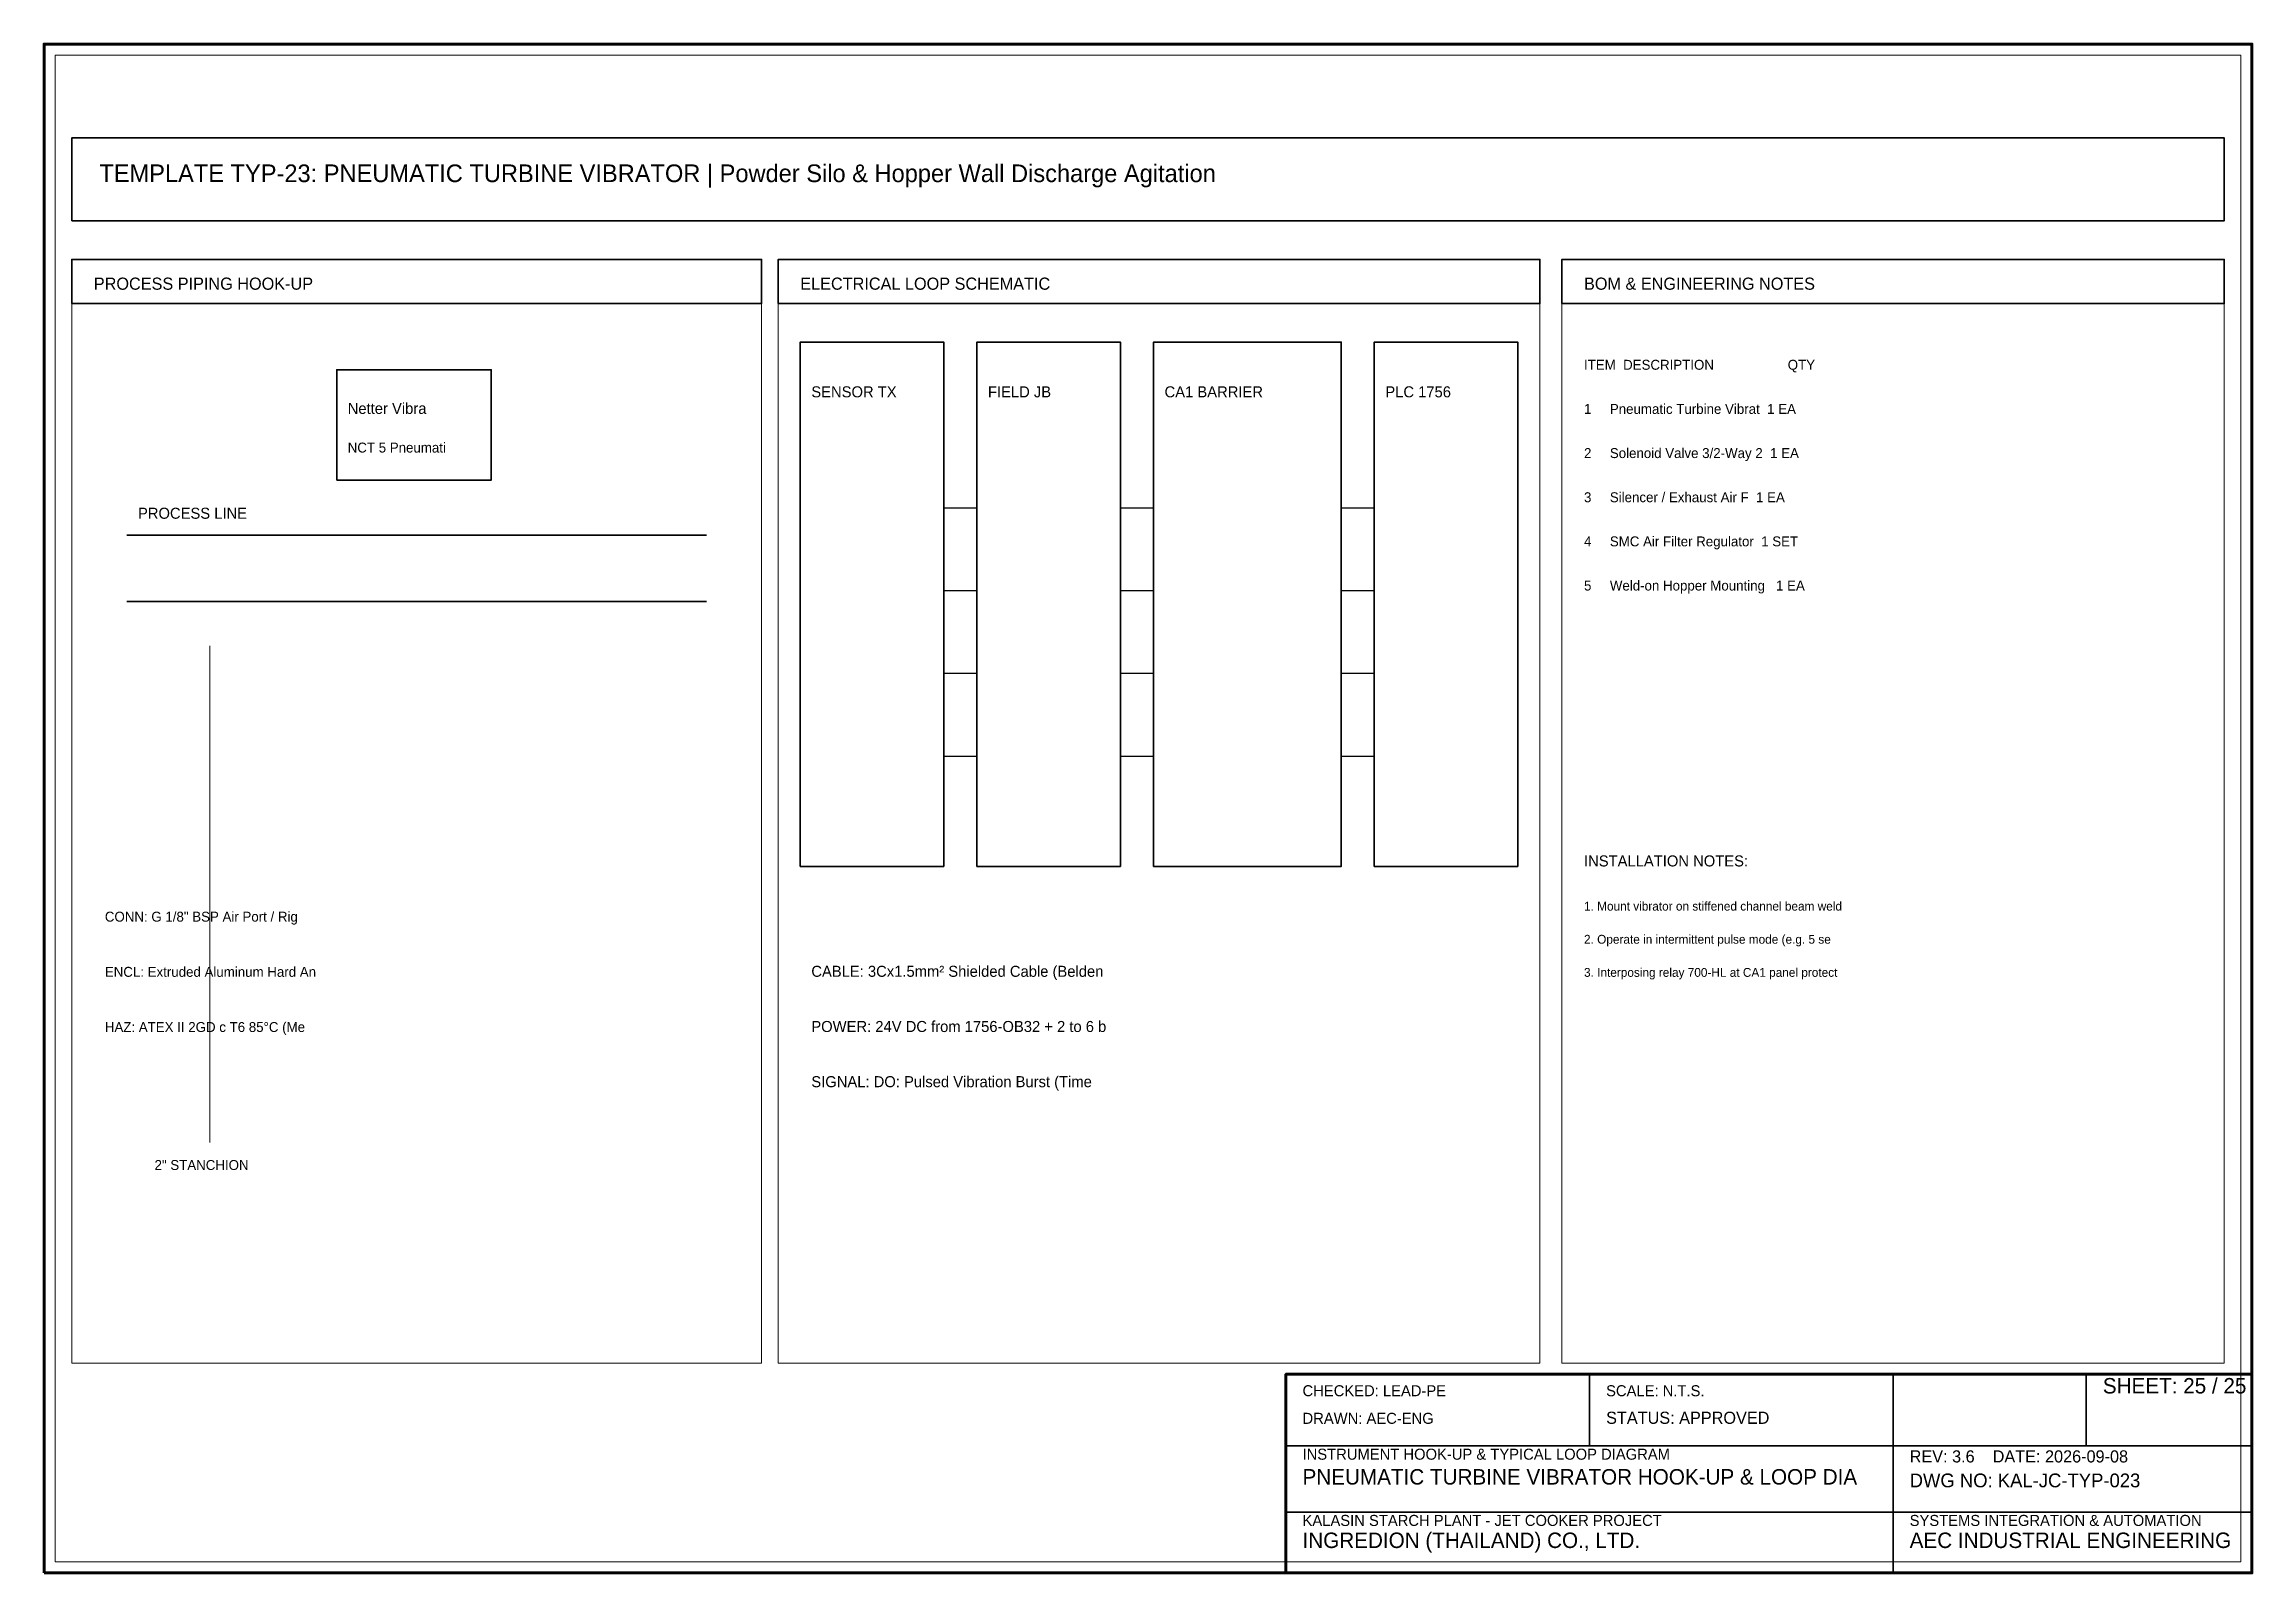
# Model space of a CAD drawing. Header units: millimetres. Extents: x 0 to 2200, y -1280 to 277.
# Drawn here: x 1800 to 2200, y -1280 to -1003 of the extents above; entities that cross this region are included whole.
import ezdxf

# ---------------------------------------------------------------- set-up
doc = ezdxf.new("R2010")
doc.units = ezdxf.units.MM
for name, color, linetype, lineweight in [('0_BORDER', 7, 'Continuous', 70), ('0_TITLE_BLOCK', 4, 'Continuous', 35), ('IE-CABLE', 6, 'Continuous', 25), ('IE-EQUIP', 2, 'Continuous', 35), ('IE-WIRE', 1, 'Continuous', 25), ('NOTATIONS', 8, 'Continuous', 18), ('RELAYS', 30, 'Continuous', 35), ('TER', 3, 'Continuous', 35), ('TEXTS', 7, 'Continuous', 25)]:
    doc.layers.add(name, color=color, linetype=linetype, lineweight=lineweight)

msp = doc.modelspace()

# ---------------------------------------------------------------- texts
at = {"layer": '0_TITLE_BLOCK'}
for s, height, p in [('TEMPLATE TYP-23: PNEUMATIC TURBINE VIBRATOR | Powder Silo & Hopper Wall Discharge Agitation', 3.2, (1810, -1028)), ('PROCESS PIPING HOOK-UP', 2.2, (1809, -1047.5)), ('ELECTRICAL LOOP SCHEMATIC', 2.2, (1937, -1047.5)), ('BOM & ENGINEERING NOTES', 2.2, (2079, -1047.5)), ('ITEM  DESCRIPTION                    QTY', 1.8, (2079, -1062)), ('INSTALLATION NOTES:', 2, (2079, -1152)), ('SHEET: 25 / 25', 2.8, (2173, -1247.5)), ('STATUS: APPROVED', 2.2, (2083, -1253)), ('PNEUMATIC TURBINE VIBRATOR HOOK-UP & LOOP DIA', 2.8, (2028, -1264)), ('INGREDION (THAILAND) CO., LTD.', 2.8, (2028, -1275.5)), ('AEC INDUSTRIAL ENGINEERING', 2.8, (2138, -1275.5))]:
    msp.add_text(s, height=height, dxfattribs=at).set_placement(p)
at = {"layer": 'IE-CABLE'}
msp.add_text('CABLE: 3Cx1.5mm² Shielded Cable (Belden', height=2, dxfattribs=at).set_placement((1939, -1172))
at = {"layer": 'NOTATIONS'}
for s, height, p in [('NCT 5 Pneumati', 1.8, (1855, -1077)), ('1. Mount vibrator on stiffened channel beam weld', 1.6, (2079, -1160)), ('2. Operate in intermittent pulse mode (e.g. 5 se', 1.6, (2079, -1166)), ('3. Interposing relay 700-HL at CA1 panel protect', 1.6, (2079, -1172)), ('2" STANCHION', 1.8, (1820, -1207))]:
    msp.add_text(s, height=height, dxfattribs=at).set_placement(p)
at = {"layer": 'TER'}
msp.add_text('FIELD JB', height=2, dxfattribs=at).set_placement((1971, -1067))
at = {"layer": 'TEXTS'}
for s, height, p in [('Netter Vibra', 2, (1855, -1070)), ('SENSOR TX', 2, (1939, -1067)), ('CA1 BARRIER', 2, (2003, -1067)), ('PLC 1756', 2, (2043, -1067)), ('1     Pneumatic Turbine Vibrat  1 EA', 1.8, (2079, -1070)), ('2     Solenoid Valve 3/2-Way 2  1 EA', 1.8, (2079, -1078)), ('PROCESS LINE', 2, (1817, -1089)), ('3     Silencer / Exhaust Air F  1 EA', 1.8, (2079, -1086)), ('4     SMC Air Filter Regulator  1 SET', 1.8, (2079, -1094)), ('5     Weld-on Hopper Mounting   1 EA', 1.8, (2079, -1102)), ('CONN: G 1/8" BSP Air Port / Rig', 1.8, (1811, -1162)), ('ENCL: Extruded Aluminum Hard An', 1.8, (1811, -1172)), ('POWER: 24V DC from 1756-OB32 + 2 to 6 b', 2, (1939, -1182)), ('HAZ: ATEX II 2GD c T6 85°C (Me', 1.8, (1811, -1182)), ('SIGNAL: DO: Pulsed Vibration Burst (Time', 2, (1939, -1192)), ('CHECKED: LEAD-PE', 2, (2028, -1248)), ('SCALE: N.T.S.', 2, (2083, -1248)), ('DRAWN: AEC-ENG', 2, (2028, -1253)), ('INSTRUMENT HOOK-UP & TYPICAL LOOP DIAGRAM', 2, (2028, -1259.5)), ('REV: 3.6    DATE: 2026-09-08', 2.2, (2138, -1260)), ('DWG NO: KAL-JC-TYP-023', 2.5, (2138, -1264.5)), ('KALASIN STARCH PLANT - JET COOKER PROJECT', 2, (2028, -1271.5)), ('SYSTEMS INTEGRATION & AUTOMATION', 2, (2138, -1271.5))]:
    msp.add_text(s, height=height, dxfattribs=at).set_placement(p)

# ---------------------------------------------------------------- linework, layer by layer
at = {"layer": '0_BORDER'}
for points in [[(1800, -1280), (2200, -1280), (2200, -1003), (1800, -1003)], [(2025, -1280), (2200, -1280), (2200, -1244), (2025, -1244)]]:
    msp.add_lwpolyline(points, close=True, dxfattribs=at)
at = {"layer": '0_TITLE_BLOCK'}
for p, q in [((2080, -1257), (2080, -1244)), ((2135, -1257), (2135, -1244)), ((2170, -1257), (2170, -1244)), ((2025, -1257), (2200, -1257)), ((2135, -1280), (2135, -1257)), ((2025, -1269), (2200, -1269))]:
    msp.add_line(p, q, dxfattribs=at)
for points in [[(1805, -1050), (1930, -1050), (1930, -1042), (1805, -1042)], [(1933, -1050), (2071, -1050), (2071, -1042), (1933, -1042)], [(2075, -1050), (2195, -1050), (2195, -1042), (2075, -1042)]]:
    msp.add_lwpolyline(points, close=True, dxfattribs=at)
at = {"layer": 'IE-CABLE'}
for p, q in [((1995, -1087), (2001, -1087)), ((1995, -1102), (2001, -1102)), ((1995, -1117), (2001, -1117)), ((1995, -1132), (2001, -1132))]:
    msp.add_line(p, q, dxfattribs=at)
at = {"layer": 'IE-EQUIP'}
for p, q in [((1815, -1092), (1920, -1092)), ((1815, -1104), (1920, -1104))]:
    msp.add_line(p, q, dxfattribs=at)
for points in [[(1805, -1035), (2195, -1035), (2195, -1020), (1805, -1020)], [(1937, -1152), (1963, -1152), (1963, -1057), (1937, -1057)], [(2041, -1152), (2067, -1152), (2067, -1057), (2041, -1057)], [(1853, -1082), (1881, -1082), (1881, -1062), (1853, -1062)]]:
    msp.add_lwpolyline(points, close=True, dxfattribs=at)
at = {"layer": 'IE-WIRE'}
for p, q in [((1963, -1087), (1969, -1087)), ((2035, -1087), (2041, -1087)), ((1963, -1102), (1969, -1102)), ((2035, -1102), (2041, -1102)), ((1963, -1117), (1969, -1117)), ((2035, -1117), (2041, -1117)), ((1963, -1132), (1969, -1132)), ((2035, -1132), (2041, -1132))]:
    msp.add_line(p, q, dxfattribs=at)
at = {"layer": 'NOTATIONS'}
msp.add_line((1830, -1202), (1830, -1112), dxfattribs=at)
for points in [[(1802, -1278), (2198, -1278), (2198, -1005), (1802, -1005)], [(1805, -1242), (1930, -1242), (1930, -1042), (1805, -1042)], [(1933, -1242), (2071, -1242), (2071, -1042), (1933, -1042)], [(2075, -1242), (2195, -1242), (2195, -1042), (2075, -1042)]]:
    msp.add_lwpolyline(points, close=True, dxfattribs=at)
at = {"layer": 'RELAYS'}
msp.add_lwpolyline([(2001, -1152), (2035, -1152), (2035, -1057), (2001, -1057)], close=True, dxfattribs=at)
at = {"layer": 'TER'}
msp.add_lwpolyline([(1969, -1152), (1995, -1152), (1995, -1057), (1969, -1057)], close=True, dxfattribs=at)

msp.set_redraw_order([(e.dxf.handle, doc.entitydb.next_handle()) for e in msp.query("TEXT MTEXT ATTDEF DIMENSION ARC_DIMENSION")])  # texts and dimensions are drawn at this point

doc.saveas('drawing.dxf')
